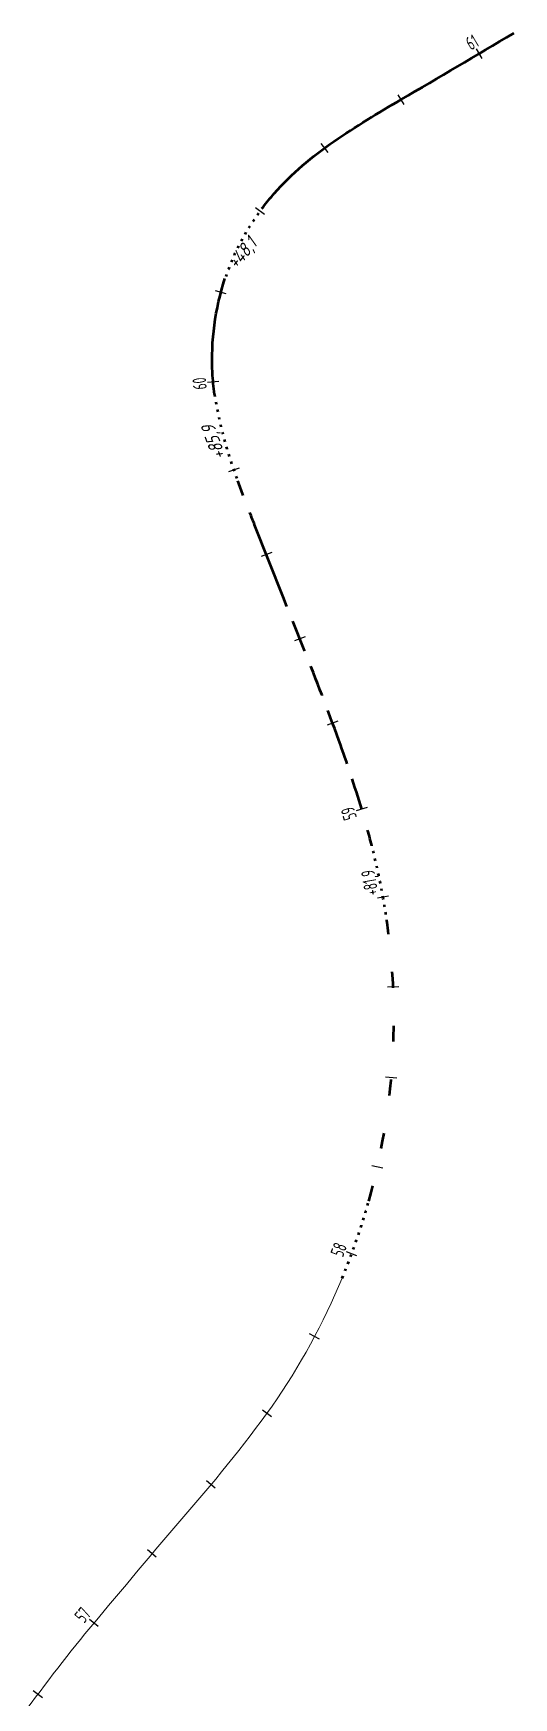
# Model space of a CAD drawing. Header units: metres. Extents: x 245702 to 2250761, y -1588929 to 6439132.
# Drawn here: x 2247202.3 to 2247308.2, y 540107.1 to 540474.5 of the extents above; entities that cross this region are included whole.
import ezdxf

# ---------------------------------------------------------------- set-up
doc = ezdxf.new("R2010")
doc.units = ezdxf.units.M
doc.linetypes.add('DASHED', pattern=[0.75, 0.5, -0.25])
doc.linetypes.add('STROT', pattern=[1.7, 0.5, -1.2])
doc.layers.add('ОСЬ_ВЕРХ_ПОКРЫТИЯ_ПИКЕТЫ', color=1, linetype='Continuous')
doc.layers.add('разметка', color=7, linetype='Continuous')
doc.styles.get("Standard").update_dxf_attribs({"font": 'simplex.shx'})
doc.styles.add('ГОСТ', font='', dxfattribs={"oblique": 15, "height": 1.25})
doc.styles.get('ГОСТ').set_extended_font_data('GOST type A')

msp = doc.modelspace()

# ---------------------------------------------------------------- texts
at = {"layer": 'ОСЬ_ВЕРХ_ПОКРЫТИЯ_ПИКЕТЫ', "width": 0.6}
for s, rotation, p in [('61', 30.5854, (2247298.81, 540470.64)), ('60', 95.4565, (2247240.56, 540395.99)), ('59', 106.5849, (2247273.69, 540301.37)), ('+81,9', 99.7881, (2247278.44, 540284.44)), ('58', 69.6998, (2247270.56, 540204.17)), ('57', 50.821, (2247213.47, 540123.38))]:
    msp.add_text(s, height=3, rotation=rotation, dxfattribs=at).set_placement(p)
at = {"layer": 'ОСЬ_ВЕРХ_ПОКРЫТИЯ_ПИКЕТЫ', "style": 'ГОСТ', "oblique": 15}
for s, rotation, p in [('+48,1', 50.5499, (2247247.14, 540422.19)), ('+85,9', 110.0961, (2247244.82, 540380.98))]:
    msp.add_text(s, height=3, rotation=rotation, dxfattribs=at).set_placement(p)

# ---------------------------------------------------------------- linework, layer by layer
at = {"layer": 'ОСЬ_ВЕРХ_ПОКРЫТИЯ_ПИКЕТЫ'}
for p, q in [((2247301.29, 540468.91), (2247300.01, 540471.06)), ((2247301.29, 540468.91), (2247300.01, 540471.06)), ((2247284.04, 540458.77), (2247282.77, 540460.93)), ((2247267.27, 540448.14), (2247265.78, 540450.15)), ((2247253.27, 540434.5), (2247251.25, 540435.98)), ((2247244.83, 540416.99), (2247242.42, 540417.65)), ((2247243.17, 540397.62), (2247240.68, 540397.38)), ((2247243.17, 540397.62), (2247240.68, 540397.38)), ((2247247.69, 540378.49), (2247245.33, 540377.68)), ((2247254.86, 540359.88), (2247252.53, 540358.96)), ((2247262.22, 540341.29), (2247259.9, 540340.37)), ((2247269.46, 540322.62), (2247267.12, 540321.75)), ((2247275.89, 540303.6), (2247273.5, 540302.88)), ((2247275.89, 540303.6), (2247273.5, 540302.88)), ((2247280.64, 540284.03), (2247278.18, 540283.59)), ((2247282.9, 540264.01), (2247280.4, 540263.9)), ((2247282.47, 540243.86), (2247279.98, 540244.08)), ((2247279.38, 540223.95), (2247276.94, 540224.5)), ((2247273.66, 540204.63), (2247271.32, 540205.49)), ((2247273.66, 540204.63), (2247271.32, 540205.49)), ((2247265.43, 540186.23), (2247263.22, 540187.41)), ((2247254.82, 540169.1), (2247252.79, 540170.55)), ((2247242.37, 540153.32), (2247240.46, 540154.94)), ((2247229.38, 540138.11), (2247227.48, 540139.73)), ((2247216.55, 540122.8), (2247214.62, 540124.38)), ((2247216.55, 540122.8), (2247214.62, 540124.38)), ((2247204.26, 540107.09), (2247202.26, 540108.59))]:
    msp.add_line(p, q, dxfattribs=at)
at = {"layer": 'разметка', "lineweight": 50, "ltscale": 7}
for points in [[(2247252.93, 540436.14, -0.010875), (2247255.4, 540439.15, -0.059731), (2247268.58, 540450.62, -0.019876), (2247283.42, 540459.86, 0.001893), (2247308.23, 540474.49, 0.005338)], [(2247242.25, 540394.79, -0.020932), (2247241.77, 540399.56, -0.090718), (2247244.54, 540420.34)], [(2247248.55, 540372.47, -0.003152), (2247247.35, 540375.73)], [(2247257.38, 540350.11), (2247251.09, 540365.99, -0.000745), (2247250.02, 540368.7)]]:
    msp.add_lwpolyline(points, format="xyb", dxfattribs=at)
at = {"layer": 'разметка', "linetype": 'STROT', "lineweight": 50}
for points in [[(2247244.54, 540420.34, -0.081863), (2247252.93, 540436.14)], [(2247247.35, 540375.73, -0.053021), (2247242.25, 540394.79, -0.054177)], [(2247280.3, 540278.28, 0.008841), (2247279.46, 540283.51, 0.016866), (2247276.92, 540295.23, 0.016866)], [(2247270.4, 540199.73, 0.029969), (2247276.26, 540216.71)]]:
    msp.add_lwpolyline(points, format="xyb", dxfattribs=at)
at = {"layer": 'разметка', "linetype": 'DASHED', "lineweight": 50, "ltscale": 14}
msp.add_lwpolyline([(2247274.7, 540303.22, 0.014728), (2247269.65, 540318.45, 0.008075), (2247262.09, 540338.22), (2247257.38, 540350.11)], format="xyb", dxfattribs=at)
at = {"layer": 'разметка', "linetype": 'STROT', "lineweight": 50, "ltscale": 7}
for points in [[(2247276.92, 540295.23, 0.009227), (2247274.7, 540303.22)], [(2247276.26, 540216.71, 0.103944), (2247280.3, 540278.28, 0.103944)]]:
    msp.add_lwpolyline(points, format="xyb", dxfattribs=at)
at = {"layer": 'разметка', "lineweight": 18, "ltscale": 7}
msp.add_lwpolyline([(2246169.6, 539990.89), (2246300.68, 539985.52, -0.036618), (2246605.86, 539950.54, 0.03316), (2246691.25, 539937.97, 0.072993), (2246778.01, 539945.95, 0.020856), (2246827, 539960.77, -0.020825), (2246875.99, 539975.58, -0.014356), (2246892.84, 539979.15, -0.037499), (2246982.46, 539986.34), (2247047.66, 539988.3, 0.062532), (2247097.2, 539993.94, 0.116616), (2247137.32, 540016.49, 0.062555), (2247167.87, 540055.89, -0.012407), (2247198, 540100.71, -0.012892), (2247213.65, 540121.2, -0.000817), (2247234.56, 540146.09, 0.024831), (2247254.93, 540171.42, 0.05392), (2247270.4, 540199.73, 0.05392)], format="xyb", dxfattribs=at)

msp.set_redraw_order([(e.dxf.handle, doc.entitydb.next_handle()) for e in msp.query("TEXT MTEXT ATTDEF DIMENSION ARC_DIMENSION")])  # texts and dimensions are drawn at this point

doc.saveas('drawing.dxf')
